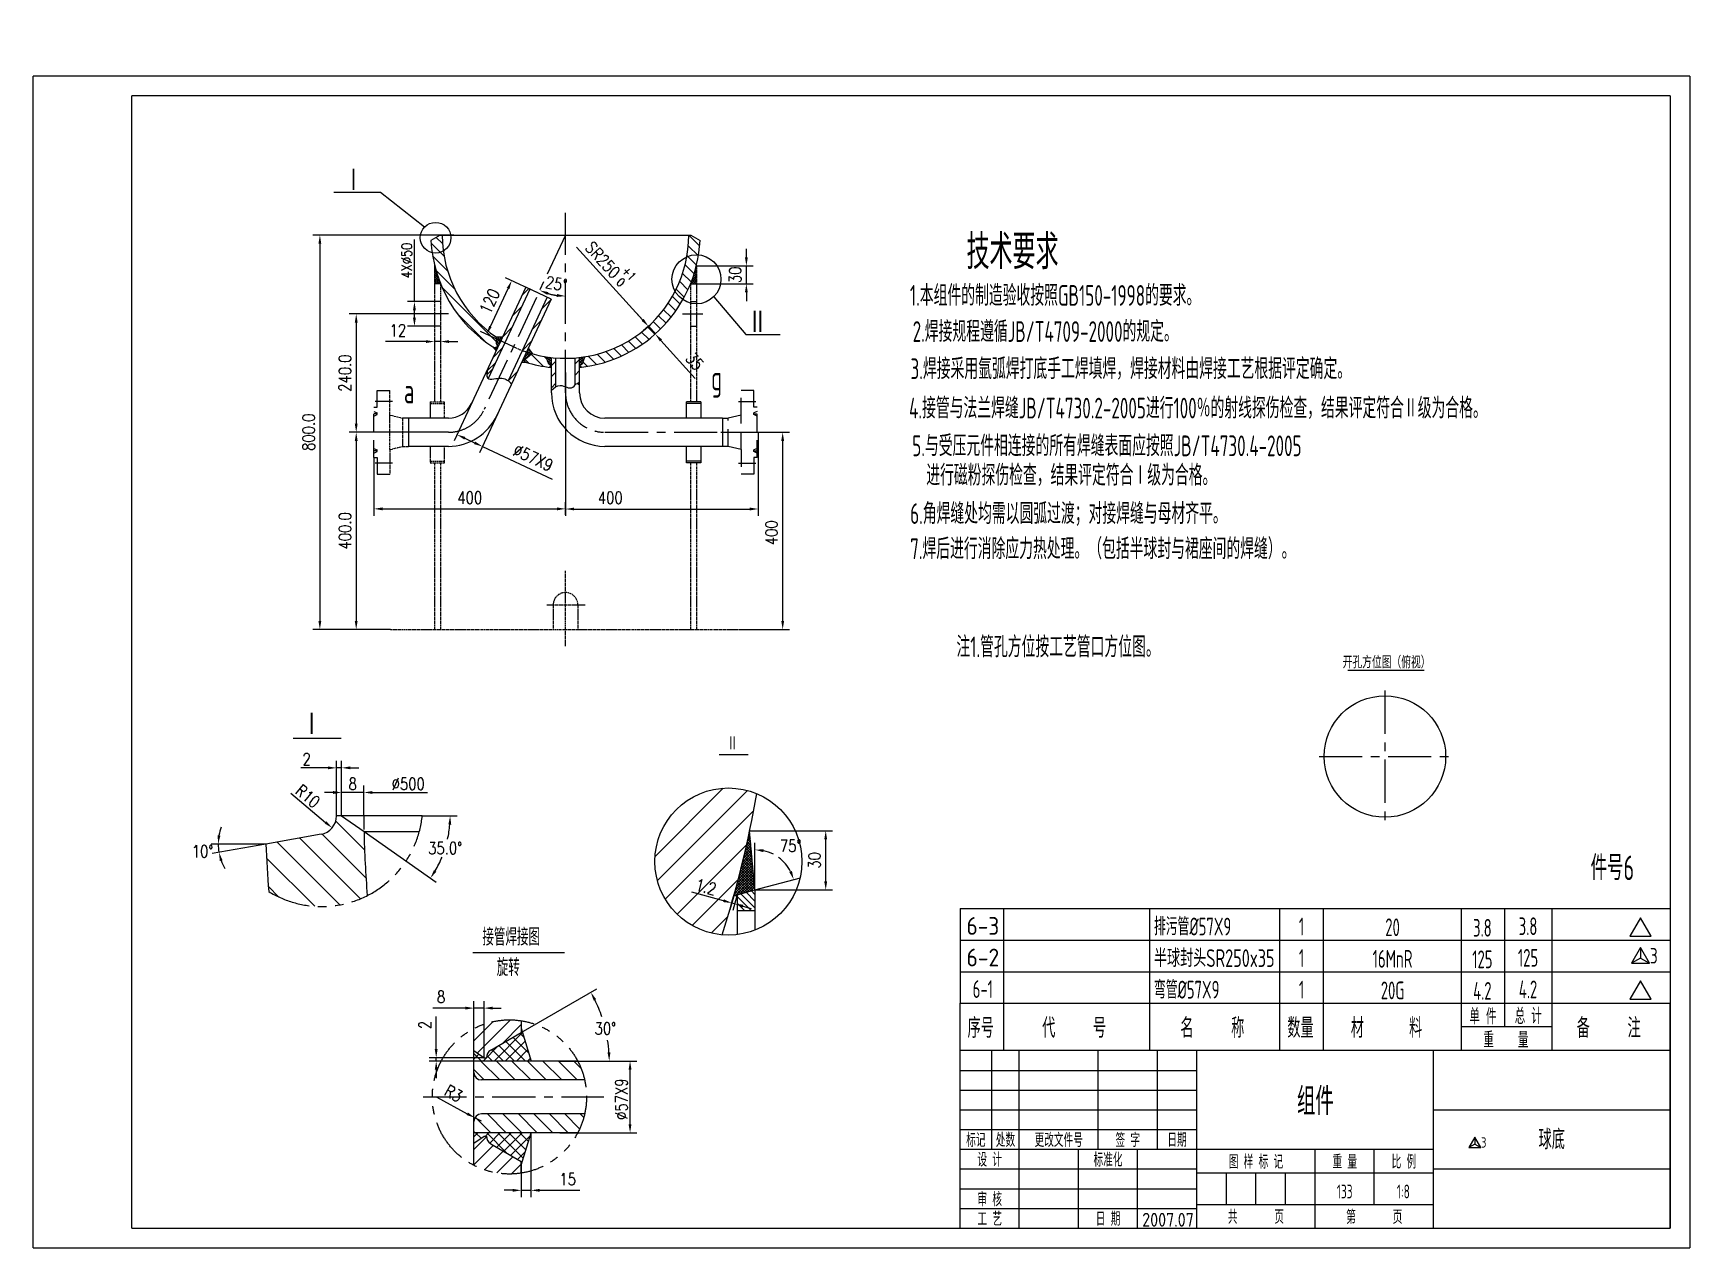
# Model space of a CAD drawing. Header units: millimetres. Extents: x 10553 to 13913, y -61 to 2402.
import ezdxf
from ezdxf.enums import TextEntityAlignment as Align

# ---------------------------------------------------------------- set-up
doc = ezdxf.new("R2010")
doc.units = ezdxf.units.MM
doc.header["$LTSCALE"] = 70
for name, pattern in [('CENTER', [2, 1.25, -0.25, 0.25, -0.25]), ('DASHED', [0.75, 0.5, -0.25]), ('PHANTOM', [2.5, 1.25, -0.25, 0.25, -0.25, 0.25, -0.25])]:
    doc.linetypes.add(name, pattern=pattern)
for name, color, linetype in [('1轮廓实线层', 7, 'Continuous'), ('2细线层', 4, 'Continuous'), ('3中心线层', 1, 'CENTER'), ('4虚线层', 6, 'DASHED'), ('5剖面线层', 2, 'Continuous'), ('6文字层', 3, 'Continuous'), ('7标注层', 4, 'Continuous'), ('8符号标注层', 31, 'Continuous'), ('9双点划线层', 6, 'PHANTOM'), ('图框层', 7, 'Continuous')]:
    doc.layers.add(name, color=color, linetype=linetype)
doc.styles.add('PC_TEXTSTYLE', font='isocp.shx', dxfattribs={"width": 0.8, "bigfont": 'hzfs.shx'})
doc.styles.add('TH_GBDIM', font='romans.shx', dxfattribs={"width": 0.8, "bigfont": 'gbcbig.shx'})
doc.dimstyles.new('TH_GBDIM', dxfattribs={"dimscale": 7, "dimtxt": 3.5, "dimasz": 2.5, "dimexe": 2, "dimexo": 0, "dimgap": 1.5, "dimtad": 1, "dimdec": 1, "dimzin": 0, "dimdsep": 46, "dimtxsty": 'TH_GBDIM', "dimcen": 2.5, "dimclrd": 130, "dimclre": 130, "dimclrt": 3, "dimadec": 0, "dimazin": 0, "dimtfac": 0.714286, "dimtdec": 1, "dimtmove": 0, "dimatfit": 3, "dimfxl": 0, "dimtzin": 0, "dimlwd": -1, "dimlwe": -1, "dimarcsym": 0})
pattern_1 = [(45, (10752.575, -21.198), (-11.22532, 11.22532), [])]

msp = doc.modelspace()

# ---------------------------------------------------------------- texts
at = {"layer": '1轮廓实线层', "char_height": 49.49, "attachment_point": 8, "style": 'PC_TEXTSTYLE'}
for s, insert in [('Ⅰ', (11202.3, 2079.23)), ('Ⅱ', (12021.66, 1791.12)), ('Ⅰ', (11117.39, 975.83))]:
    msp.add_mtext(s, dxfattribs=dict(at, insert=insert))
at = {"layer": '1轮廓实线层', "extrusion": (0, 0, -1), "insert": (11970.86, 947.18), "char_height": 29.69, "attachment_point": 8, "text_direction": (-1, 0, 0), "style": 'PC_TEXTSTYLE'}
msp.add_mtext('Ⅱ', dxfattribs=at)
at = {"layer": '6文字层', "style": 'PC_TEXTSTYLE', "width": 0.667}
msp.add_text('技术要求', height=70, dxfattribs=at).set_placement((12538.9, 1902.57), align=Align.BOTTOM_CENTER)
for s, p in [('1.本组件的制造验收按照GB150-1998的要求。', (12330.82, 1836.58)), ('2.焊接规程遵循JB/T4709-2000的规定。', (12336.33, 1763.36)), ('3.焊接采用氩弧焊打底手工焊填焊，焊接材料由焊接工艺根据评定确定。', (12332, 1687.88)), ('4.接管与法兰焊缝JB/T4730.2-2005进行100％的射线探伤检查，结果评定符合Ⅱ级为合格。', (12329.05, 1608.11)), ('5.与受压元件相连接的所有焊缝表面应按照JB/T4730.4-2005', (12335.58, 1531.64)), (' 进行磁粉探伤检查，结果评定符合Ⅰ级为合格。', (12347.93, 1472)), ('6.角焊缝处均需以圆弧过渡；对接焊缝与母材齐平。', (12331.25, 1394.15)), ('7.焊后进行消除应力热处理。（包括半球封与裙座间的焊缝）。', (12331.25, 1322.8)), ('注1.管孔方位按工艺管口方位图。', (12425.19, 1123.88))]:
    msp.add_text(s, height=42, dxfattribs=at).set_placement(p, align=Align.BOTTOM_LEFT)
for s, height, p in [('a', 50, (11304.57, 1651.31)), ('g', 50, (11927.62, 1677.9)), ('件号6', 50, (13711.21, 684.45)), ('接管焊接图', 35, (11463.81, 551.83)), ('旋转', 35, (11492.86, 489.99))]:
    msp.add_text(s, height=height, dxfattribs=at).set_placement(p)
at = {"layer": '6文字层', "insert": (13297.46, 1113.6), "char_height": 24.745, "attachment_point": 8, "style": 'PC_TEXTSTYLE'}
msp.add_mtext('开孔方位图（俯视）', dxfattribs=at)

# ---------------------------------------------------------------- blocks, each defined once
blk = doc.blocks.new('PC_MXB_BLOCK')
at = {"layer": '1轮廓实线层'}
for p, q in [((-180, 8), (-180, 0)), ((0, 8), (0, 0))]:
    blk.add_line(p, q, dxfattribs=at)
at = {"layer": '2细线层'}
for p, q in [((-180, 8), (0, 8)), ((-169, 8), (-169, 0)), ((-132, 8), (-132, 0)), ((-99, 8), (-99, 0)), ((-88, 8), (-88, 0)), ((-53, 8), (-53, 0)), ((-42, 8), (-42, 0)), ((-30, 8), (-30, 0)), ((-180, 0), (0, 0))]:
    blk.add_line(p, q, dxfattribs=at)
at = {"layer": '6文字层', "style": 'PC_TEXTSTYLE'}
for tag, width, p, p2 in [('序号', 0.769182, (-178.38, 1.35), (-170.09, 1.35)), ('代号', 3.14773, (-168.05, 1.35), (-134.11, 1.35)), ('名称', 2.802424, (-130.87, 1.2), (-100.28, 1.2)), ('数量', 0.817449, (-97.88, 1.2), (-89, 1.2)), ('材料', 2.943328, (-86.43, 1.01), (-54.3, 1.01)), ('单重', 0.854038, (-52.21, 0.89), (-43, 0.89)), ('总重', 0.958888, (-41.2, 1.27), (-30.86, 1.27)), ('备注', 2.494074, (-28.61, 1.02), (-1.16, 1.02))]:
    blk.add_attdef(tag, text='', height=4.5, dxfattribs=dict(at, width=width)).set_placement(p, p2, align=Align.FIT)
blk = doc.blocks.new('PC_MXBTITLERECORD')
at = {"layer": '1轮廓实线层'}
for p, q in [((-180, 0), (-180, 12)), ((0, 0), (0, 12))]:
    blk.add_line(p, q, dxfattribs=at)
at = {"layer": '2细线层'}
for p, q in [((-169, 12), (-169, 0)), ((-132, 12), (-132, 0)), ((-99, 12), (-99, 0)), ((-88, 12), (-88, 0)), ((-53, 12), (-53, 0)), ((-42, 12), (-42, 6)), ((-30, 12), (-30, 0)), ((-30, 6), (-53, 6))]:
    blk.add_line(p, q, dxfattribs=at)
at = {"style": 'PC_TEXTSTYLE', "flags": 1}
blk.add_attdef('Fo oFShowMe', (-53, 6), '', height=0.00000005, dxfattribs=at)
at = {"layer": '6文字层', "style": 'PC_TEXTSTYLE', "width": 0.667}
for s, height, p in [('序号', 5, (-174.77, 6)), ('代     号', 5, (-151.09, 6)), ('名     称', 5, (-116.06, 6)), ('数量', 5, (-93.71, 6)), ('材      料', 5, (-71.89, 6)), ('单 件', 4, (-47.45, 8.84)), ('总 计', 4, (-35.96, 8.94)), ('备     注', 5, (-15.57, 6)), ('重    量', 4, (-41.65, 2.94))]:
    blk.add_text(s, height=height, dxfattribs=at).set_placement(p, align=Align.MIDDLE)
blk = doc.blocks.new('PC_TITLE_BLOCK')
at = {"layer": '1轮廓实线层'}
for p, q in [((0, 45), (-180, 45)), ((-180, 0), (-180, 45)), ((-172, 20), (-172, 45)), ((-165, 20), (-165, 45)), ((-145, 20), (-145, 45)), ((-130, 20), (-130, 45)), ((-120, 0), (-120, 45)), ((-60, 30), (0, 30)), ((-180, 20), (-60, 20)), ((-165, 0), (-165, 20)), ((-150, 0), (-150, 20)), ((-135, 0), (-135, 20)), ((-60, 15), (0, 15)), ((-180, 0), (0, 0))]:
    blk.add_line(p, q, dxfattribs=at)
at = {"layer": '1轮廓实线层', "color": 7}
for p, q in [((-60, 0), (-60, 45)), ((-180, 25), (-120, 25))]:
    blk.add_line(p, q, dxfattribs=at)
at = {"layer": '2细线层'}
for p, q in [((-180, 40), (-120, 40)), ((-180, 35), (-120, 35)), ((-180, 30), (-120, 30)), ((-90, 0), (-90, 20)), ((-75, 6), (-75, 20)), ((-180, 15), (-120, 15)), ((-120, 14), (-60, 14)), ((-112.5, 6), (-112.5, 14)), ((-105, 6), (-105, 14)), ((-97.5, 6), (-97.5, 14)), ((-180, 10), (-120, 10)), ((-180, 5), (-120, 5)), ((-120, 6), (-60, 6))]:
    blk.add_line(p, q, dxfattribs=at)
at = {"layer": '图框层'}
blk.add_line((0, 0), (0, 45), dxfattribs=at)
at = {"layer": '6文字层', "style": 'PC_TEXTSTYLE', "width": 0.667}
for s, p in [('标记', (-176, 22.5)), ('处数', (-168.5, 22.5)), (' 更改文件号 ', (-155, 22.5)), (' 签 字 ', (-137.5, 22.5)), (' 日期 ', (-125, 22.5)), (' 设 计 ', (-172.5, 17.51)), (' 标准化 ', (-142.5, 17.51)), (' 图 样 标 记 ', (-105, 17)), (' 重 量 ', (-82.5, 17)), (' 比 例 ', (-67.5, 17)), (' 审 核 ', (-172.5, 7.5)), (' 工 艺 ', (-172.5, 2.5)), (' 日 期 ', (-142.5, 2.5)), ('共       页', (-105, 3)), ('第       页', (-75, 3))]:
    blk.add_text(s, height=3.5, dxfattribs=at).set_placement(p, align=Align.MIDDLE)
at = {"layer": '6文字层', "style": 'PC_TEXTSTYLE', "flags": 8}
for tag, height, width, p, p2 in [('企业名称', 5, 1.98445, (-54.29, 34.82), (-5.27, 34.82)), ('产品名称或材料标记', 7, 0.600652, (-113.46, 28.64), (-66.42, 28.64)), ('图样名称', 5, 2.004495, (-54.79, 19.98), (-5.27, 19.98)), ('标准化', 3.5, 1.023147, (-133.83, 15.37), (-120.75, 15.37)), ('审核', 3.5, 1.579393, (-163.99, 5.37), (-150.63, 5.37)), ('重量', 3.5, 1.408247, (-88.46, 7.54), (-76.55, 7.54)), ('比例', 3.5, 1.385287, (-73.35, 7.54), (-61.93, 7.54)), ('图样代号', 5, 2.006536, (-54.79, 5.63), (-5.52, 5.63)), ('工艺', 3.5, 1.621807, (-164.21, 0.37), (-150.89, 0.37)), ('共几页', 3.5, 0.557144, (-108.07, 0.63), (-101.05, 0.63)), ('日期', 3.5, 1.560088, (-133.83, 0.37), (-120.75, 0.37))]:
    blk.add_attdef(tag, text='', height=height, dxfattribs=dict(at, width=width)).set_placement(p, p2, align=Align.FIT)
at = {"layer": '6文字层', "style": 'PC_TEXTSTYLE', "width": 9.905045, "flags": 8}
blk.add_attdef('设计', text='', height=3.5, rotation=358.4644, dxfattribs=at).set_placement((-164.23, 15.37), (-150.37, 15), align=Align.FIT)
at = {"layer": '6文字层', "color": 3, "style": 'PC_TEXTSTYLE', "width": 0.56476, "flags": 8}
blk.add_attdef('第几页', text='', height=3.5, dxfattribs=at).set_placement((-78.29, 0.75), (-71.16, 0.75), align=Align.FIT)
at = {"layer": '6文字层', "ltscale": 10, "style": 'PC_TEXTSTYLE', "flags": 1}
blk.add_attdef('图纸张数', (-58.68, -0.49), '', height=2.5, dxfattribs=at)
blk = doc.blocks.new('*D140')
at = {"layer": '7标注层', "color": 130}
for p, q in [((11223.2, 836.1), (11223.2, 876.3)), ((11240.7, 862.3), (11352.7, 862.3))]:
    blk.add_line(p, q, dxfattribs=at)
blk.add_solid([(11240.7, 865.2), (11240.7, 859.3), (11223.2, 862.3)], dxfattribs=at)
at = {"layer": 'Defpoints', "color": 0}
for p in [(11455.6, 862.3), (11223.2, 836.1), (11455.6, 836.1)]:
    blk.add_point(p, dxfattribs=at)
at = {"layer": '7标注层', "color": 3, "insert": (11313.3, 879.8), "char_height": 24.5, "attachment_point": 5, "style": 'TH_GBDIM'}
blk.add_mtext('%%c500{}{}', dxfattribs=at)
blk = doc.blocks.new('*D141')
at = {"layer": '7标注层', "color": 130}
for p, q in [((11009.3, 757.7), (10913.9, 757.7)), ((11024.5, 757.7), (10915.6, 738.5))]:
    blk.add_line(p, q, dxfattribs=at)
for start, end in [(159.2167, 169.6083), (180, 190), (200.3917, 210.7833)]:
    blk.add_arc((11024.5, 757.7), 96.6, start, end, dxfattribs=at)
for points in [[(10932.4, 774.9), (10926.6, 775.4), (10927.9, 757.7)], [(10931.2, 723.3), (10936.8, 724.8), (10929.4, 740.9)]]:
    blk.add_solid(points, dxfattribs=at)
at = {"layer": 'Defpoints', "color": 0}
for p in [(11136.5, 777.4), (10928.1, 752.1), (11009.3, 757.7), (11024.5, 757.7), (11024.5, 757.7)]:
    blk.add_point(p, dxfattribs=at)
at = {"layer": '7标注层', "color": 3, "insert": (10896.2, 742.9), "char_height": 24.5, "attachment_point": 5, "style": 'TH_GBDIM'}
blk.add_mtext('10°', dxfattribs=at)
blk = doc.blocks.new('*D142')
at = {"layer": '7标注层', "color": 130}
for p, q in [((11150.3, 912.2), (11095.5, 912.2)), ((11167.8, 814.8), (11167.8, 926.2)), ((11178.3, 912.2), (11167.8, 912.2)), ((11178.3, 814.8), (11178.3, 926.2)), ((11195.8, 912.2), (11213.3, 912.2))]:
    blk.add_line(p, q, dxfattribs=at)
for points in [[(11150.3, 915.1), (11150.3, 909.3), (11167.8, 912.2)], [(11195.8, 915.1), (11195.8, 909.3), (11178.3, 912.2)]]:
    blk.add_solid(points, dxfattribs=at)
at = {"layer": 'Defpoints', "color": 0}
for p in [(11167.8, 912.2), (11167.8, 814.8), (11178.3, 814.8)]:
    blk.add_point(p, dxfattribs=at)
at = {"layer": '7标注层', "color": 3, "insert": (11107.3, 929.7), "char_height": 24.5, "attachment_point": 5, "style": 'TH_GBDIM'}
blk.add_mtext('2{}{}', dxfattribs=at)
blk = doc.blocks.new('*D143')
at = {"layer": '7标注层', "color": 130}
for p, q in [((11178.3, 814.8), (11178.3, 876.3)), ((11223.2, 814.8), (11223.2, 876.3)), ((11160.8, 862.3), (11143.3, 862.3)), ((11223.2, 862.3), (11178.3, 862.3)), ((11240.7, 862.3), (11258.2, 862.3))]:
    blk.add_line(p, q, dxfattribs=at)
for points in [[(11160.8, 865.2), (11160.8, 859.3), (11178.3, 862.3)], [(11240.7, 865.2), (11240.7, 859.3), (11223.2, 862.3)]]:
    blk.add_solid(points, dxfattribs=at)
at = {"layer": 'Defpoints', "color": 0}
for p in [(11178.3, 862.3), (11178.3, 814.8), (11223.2, 814.8)]:
    blk.add_point(p, dxfattribs=at)
at = {"layer": '7标注层', "color": 3, "insert": (11200.8, 879.8), "char_height": 24.5, "attachment_point": 5, "style": 'TH_GBDIM'}
blk.add_mtext('8{}{}', dxfattribs=at)
blk = doc.blocks.new('*D144')
at = {"layer": '7标注层', "color": 130}
for p, q in [((11341.8, 814.8), (11412.3, 814.8)), ((11223.6, 783), (11370, 680.6))]:
    blk.add_line(p, q, dxfattribs=at)
for start, end in [(347.6133, 355.4408), (329.5592, 337.6816)]:
    blk.add_arc((11178.3, 814.8), 220, start, end, dxfattribs=at)
for points in [[(11394.7, 797.4), (11400.5, 797.2), (11398.3, 814.8)], [(11370.4, 701.7), (11365.5, 704.9), (11358.5, 688.6)]]:
    blk.add_solid(points, dxfattribs=at)
at = {"layer": 'Defpoints', "color": 0}
for p in [(11167.8, 814.8), (11178.3, 814.8), (11341.8, 814.8), (11223.6, 783), (11380.3, 727.6)]:
    blk.add_point(p, dxfattribs=at)
at = {"layer": '7标注层', "color": 3, "insert": (11388.3, 749.4), "char_height": 24.5, "attachment_point": 5, "style": 'TH_GBDIM'}
blk.add_mtext('35.0°{}{}', dxfattribs=at)
blk = doc.blocks.new('*D161')
at = {"layer": '7标注层', "color": 130}
blk.add_line((11075, 860.9), (11145.6, 801.6), dxfattribs=at)
blk.add_solid([(11147.4, 803.9), (11143.7, 799.4), (11159, 790.4)], dxfattribs=at)
at = {"layer": 'Defpoints', "color": 0}
for p in [(11129.9, 814.8), (11159, 790.4)]:
    blk.add_point(p, dxfattribs=at)
at = {"layer": '7标注层', "color": 3, "insert": (11109.6, 854.7), "char_height": 24.5, "attachment_point": 5, "rotation": 319.9685, "style": 'TH_GBDIM'}
blk.add_mtext('R10{}{}', dxfattribs=at)
blk = doc.blocks.new('*D145')
at = {"layer": '7标注层', "color": 130}
for p, q in [((11620.5, 317.6), (11777.2, 317.6)), ((11763.2, 189.6), (11763.2, 300.1)), ((11620.5, 172.1), (11777.2, 172.1))]:
    blk.add_line(p, q, dxfattribs=at)
for points in [[(11760.2, 300.1), (11766.1, 300.1), (11763.2, 317.6)], [(11760.2, 189.6), (11766.1, 189.6), (11763.2, 172.1)]]:
    blk.add_solid(points, dxfattribs=at)
at = {"layer": 'Defpoints', "color": 0}
for p in [(11620.5, 317.6), (11763.2, 317.6), (11620.5, 172.1)]:
    blk.add_point(p, dxfattribs=at)
at = {"layer": '7标注层', "color": 3, "insert": (11745.7, 240.4), "char_height": 24.5, "attachment_point": 5, "rotation": 90, "style": 'TH_GBDIM'}
blk.add_mtext('%%c57X9{}{}', dxfattribs=at)
blk = doc.blocks.new('*D162')
at = {"layer": '7标注层', "color": 130}
for p, q in [((11371.2, 244.2), (11433, 210.8)), ((11461.6, 195.4), (11448.4, 202.5))]:
    blk.add_line(p, q, dxfattribs=at)
blk.add_solid([(11434.4, 213.4), (11431.6, 208.3), (11448.4, 202.5)], dxfattribs=at)
at = {"layer": 'Defpoints', "color": 0}
for p in [(11448.4, 202.5), (11461.6, 195.4)]:
    blk.add_point(p, dxfattribs=at)
at = {"layer": '7标注层', "color": 3, "insert": (11405.2, 251.7), "char_height": 24.5, "attachment_point": 5, "rotation": 331.5969, "style": 'TH_GBDIM'}
blk.add_mtext('R3{}{}', dxfattribs=at)
blk = doc.blocks.new('*D146')
at = {"layer": '7标注层', "color": 130}
for p, q in [((11370, 341.8), (11370, 407.9)), ((11467.1, 324.3), (11356, 324.3)), ((11446.6, 317.6), (11356, 317.6)), ((11370, 317.6), (11370, 324.3)), ((11370, 300.1), (11370, 282.6))]:
    blk.add_line(p, q, dxfattribs=at)
for points in [[(11367.1, 341.8), (11372.9, 341.8), (11370, 324.3)], [(11367.1, 300.1), (11372.9, 300.1), (11370, 317.6)]]:
    blk.add_solid(points, dxfattribs=at)
at = {"layer": 'Defpoints', "color": 0}
for p in [(11370, 324.3), (11446.6, 317.6), (11467.1, 324.3)]:
    blk.add_point(p, dxfattribs=at)
at = {"layer": '7标注层', "color": 3, "insert": (11347.3, 390.9), "char_height": 24.5, "attachment_point": 5, "rotation": 90, "style": 'TH_GBDIM'}
blk.add_mtext('2{}{}', dxfattribs=at)
blk = doc.blocks.new('*D147')
at = {"layer": '7标注层', "color": 130}
for p, q in [((11446.6, 324.3), (11446.6, 439)), ((11467.1, 324.3), (11467.1, 439)), ((11429.1, 425), (11363, 425)), ((11467.1, 425), (11446.6, 425)), ((11484.6, 425), (11502.1, 425))]:
    blk.add_line(p, q, dxfattribs=at)
for points in [[(11429.1, 427.9), (11429.1, 422.1), (11446.6, 425)], [(11484.6, 427.9), (11484.6, 422.1), (11467.1, 425)]]:
    blk.add_solid(points, dxfattribs=at)
at = {"layer": 'Defpoints', "color": 0}
for p in [(11446.6, 425), (11446.6, 324.3), (11467.1, 324.3)]:
    blk.add_point(p, dxfattribs=at)
at = {"layer": '7标注层', "color": 3, "insert": (11380, 447.8), "char_height": 24.5, "attachment_point": 5, "style": 'TH_GBDIM'}
blk.add_mtext('8{}{}', dxfattribs=at)
blk = doc.blocks.new('*D148')
at = {"layer": '7标注层', "color": 130}
for p, q in [((11542.6, 375.5), (11695.8, 463.9)), ((11657, 317.6), (11735, 317.6))]:
    blk.add_line(p, q, dxfattribs=at)
for start, end in [(18.7256, 26.4004), (3.5996, 8.7933)]:
    blk.add_arc((11442.4, 317.6), 278.6, start, end, dxfattribs=at)
for points in [[(11689.4, 440.1), (11694.5, 442.9), (11683.7, 456.9)], [(11723.4, 335.2), (11717.5, 335), (11721, 317.6)]]:
    blk.add_solid(points, dxfattribs=at)
at = {"layer": 'Defpoints', "color": 0}
for p in [(11704.2, 412.9), (11542.6, 375.5), (11480.7, 339.7), (11446.6, 317.6), (11657, 317.6)]:
    blk.add_point(p, dxfattribs=at)
at = {"layer": '7标注层', "color": 3, "insert": (11713.1, 383.6), "char_height": 24.5, "attachment_point": 5, "style": 'TH_GBDIM'}
blk.add_mtext('30°{}{}', dxfattribs=at)
blk = doc.blocks.new('*D149')
at = {"layer": '7标注层', "color": 130}
for p, q in [((11562.2, 172.1), (11562.2, 41.5)), ((11542.6, 106.3), (11542.6, 41.5)), ((11525.1, 55.5), (11507.6, 55.5)), ((11542.6, 55.5), (11562.2, 55.5)), ((11579.7, 55.5), (11661.6, 55.5))]:
    blk.add_line(p, q, dxfattribs=at)
for points in [[(11525.1, 58.4), (11525.1, 52.5), (11542.6, 55.5)], [(11579.7, 58.4), (11579.7, 52.5), (11562.2, 55.5)]]:
    blk.add_solid(points, dxfattribs=at)
at = {"layer": 'Defpoints', "color": 0}
for p in [(11562.2, 172.1), (11542.6, 106.3), (11562.2, 55.5)]:
    blk.add_point(p, dxfattribs=at)
at = {"layer": '7标注层', "color": 3, "insert": (11636.7, 78.2), "char_height": 24.5, "attachment_point": 5, "style": 'TH_GBDIM'}
blk.add_mtext('15{}{}', dxfattribs=at)
blk = doc.blocks.new('*U137')
blk.add_lwpolyline([(2.38, 4.13), (0, 0), (4.77, 0)], close=True)
blk = doc.blocks.new('*U138')
for p, q in [((2.03, 1.13), (0, 0)), ((2.03, 3.51), (2.03, 1.13)), ((2.03, 1.13), (4.05, 0))]:
    blk.add_line(p, q)
blk.add_lwpolyline([(2.03, 3.51), (0, 0), (4.05, 0)], close=True)
at = {"style": 'PC_TEXTSTYLE', "width": 0.8}
blk.add_text('3', height=3.5, dxfattribs=at).set_placement((4.12, -0.07))
blk = doc.blocks.new('*D150')
at = {"layer": '7标注层', "color": 130}
for q in [(12016.4, 760.1), (12108.7, 689.4)]:
    blk.add_line((12016.4, 664.6), q, dxfattribs=at)
for start, end in [(62.4824, 77.6708), (27.3292, 53.9659)]:
    blk.add_arc((12016.4, 664.6), 81.5, start, end, dxfattribs=at)
for points in [[(12033.5, 741.3), (12034.1, 747.1), (12016.4, 746.1)], [(12091.5, 703.1), (12086.1, 701), (12095.1, 685.7)]]:
    blk.add_solid(points, dxfattribs=at)
at = {"layer": 'Defpoints', "color": 0}
for p in [(12050.9, 738.5), (11980.4, 655), (12016.4, 664.6), (12016.4, 664.6), (12016.4, 583.2)]:
    blk.add_point(p, dxfattribs=at)
at = {"layer": '7标注层', "color": 3, "insert": (12089, 754), "char_height": 24.5, "attachment_point": 5, "style": 'TH_GBDIM'}
blk.add_mtext('75°{}{}', dxfattribs=at)
blk = doc.blocks.new('*D151')
at = {"layer": '7标注层', "color": 130}
for p, q in [((12005.8, 784.6), (12174, 784.6)), ((12160, 682.1), (12160, 767.1)), ((12016.4, 664.6), (12174, 664.6))]:
    blk.add_line(p, q, dxfattribs=at)
for points in [[(12157, 767.1), (12162.9, 767.1), (12160, 784.6)], [(12157, 682.1), (12162.9, 682.1), (12160, 664.6)]]:
    blk.add_solid(points, dxfattribs=at)
at = {"layer": 'Defpoints', "color": 0}
for p in [(12005.8, 784.6), (12160, 784.6), (12016.4, 664.6)]:
    blk.add_point(p, dxfattribs=at)
at = {"layer": '7标注层', "color": 3, "insert": (12137.2, 724.6), "char_height": 24.5, "attachment_point": 5, "rotation": 90, "style": 'TH_GBDIM'}
blk.add_mtext('30', dxfattribs=at)
blk = doc.blocks.new('*D152')
at = {"layer": '7标注层', "color": 130}
for p, q in [((11952.7, 642.8), (11888.8, 660.4)), ((11974.7, 656.6), (11965.8, 624.6)), ((11980.4, 655), (11971.6, 623)), ((11975.3, 636.5), (11969.6, 638.1)), ((11992.2, 631.8), (12009, 627.2))]:
    blk.add_line(p, q, dxfattribs=at)
for points in [[(11953.5, 645.6), (11951.9, 640), (11969.6, 638.1)], [(11993, 634.7), (11991.4, 629), (11975.3, 636.5)]]:
    blk.add_solid(points, dxfattribs=at)
at = {"layer": 'Defpoints', "color": 0}
for p in [(11974.7, 656.6), (11980.4, 655), (11969.6, 638.1)]:
    blk.add_point(p, dxfattribs=at)
at = {"layer": '7标注层', "color": 3, "insert": (11917, 670.8), "char_height": 24.5, "attachment_point": 5, "rotation": 344.5337, "style": 'TH_GBDIM'}
blk.add_mtext('1.2{}{}', dxfattribs=at)
blk = doc.blocks.new('*D153')
at = {"layer": '5剖面线层', "color": 130}
for p, q in [((12023.3, 1592.7), (12023.3, 1423.1)), ((11632.3, 1425.4), (11632.3, 1451.1)), ((11649.8, 1437.1), (12005.8, 1437.1))]:
    blk.add_line(p, q, dxfattribs=at)
for points in [[(11649.8, 1440), (11649.8, 1434.2), (11632.3, 1437.1)], [(12005.8, 1440), (12005.8, 1434.2), (12023.3, 1437.1)]]:
    blk.add_solid(points, dxfattribs=at)
at = {"layer": 'Defpoints', "color": 0}
for p in [(12023.3, 1592.7), (11632.3, 1425.4), (12023.3, 1437.1)]:
    blk.add_point(p, dxfattribs=at)
at = {"layer": '5剖面线层', "color": 3, "insert": (11723, 1459.9), "char_height": 24.5, "attachment_point": 5, "style": 'TH_GBDIM'}
blk.add_mtext('400', dxfattribs=at)
blk = doc.blocks.new('*D154')
at = {"layer": '5剖面线层', "color": 130}
for p, q in [((11632.3, 1713.8), (11632.3, 1423.4)), ((11243.8, 1541.7), (11243.8, 1423.4)), ((11261.3, 1437.4), (11614.8, 1437.4))]:
    blk.add_line(p, q, dxfattribs=at)
for points in [[(11261.3, 1440.3), (11261.3, 1434.4), (11243.8, 1437.4)], [(11614.8, 1440.3), (11614.8, 1434.4), (11632.3, 1437.4)]]:
    blk.add_solid(points, dxfattribs=at)
at = {"layer": 'Defpoints', "color": 0}
for p in [(11632.3, 1713.8), (11243.8, 1541.7), (11632.3, 1437.4)]:
    blk.add_point(p, dxfattribs=at)
at = {"layer": '5剖面线层', "color": 3, "insert": (11438.1, 1460.1), "char_height": 24.5, "attachment_point": 5, "style": 'TH_GBDIM'}
blk.add_mtext('400', dxfattribs=at)
blk = doc.blocks.new('*D163')
at = {"layer": '5剖面线层', "color": 130}
for p, q in [((11325.9, 1857.7), (11325.9, 1983.3)), ((11366.8, 1857.7), (11311.9, 1857.7)), ((11325.9, 1825.2), (11325.9, 1840.2)), ((11366.8, 1807.7), (11311.9, 1807.7))]:
    blk.add_line(p, q, dxfattribs=at)
for points in [[(11323, 1840.2), (11328.8, 1840.2), (11325.9, 1857.7)], [(11323, 1825.2), (11328.8, 1825.2), (11325.9, 1807.7)]]:
    blk.add_solid(points, dxfattribs=at)
at = {"layer": 'Defpoints', "color": 0}
for p in [(11325.9, 1857.7), (11366.8, 1857.7), (11366.8, 1807.7)]:
    blk.add_point(p, dxfattribs=at)
at = {"layer": '5剖面线层', "color": 3, "insert": (11310.2, 1940.9), "char_height": 21, "attachment_point": 5, "rotation": 90, "style": 'TH_GBDIM'}
blk.add_mtext('4X%%c50{}{}', dxfattribs=at)
blk = doc.blocks.new('*D164')
at = {"layer": '5剖面线层', "color": 130}
for p, q in [((11354, 1832.7), (11193.8, 1832.7)), ((11207.8, 1815.2), (11207.8, 1610.2)), ((11239.8, 1592.7), (11193.8, 1592.7))]:
    blk.add_line(p, q, dxfattribs=at)
for points in [[(11204.9, 1815.2), (11210.7, 1815.2), (11207.8, 1832.7)], [(11204.9, 1610.2), (11210.7, 1610.2), (11207.8, 1592.7)]]:
    blk.add_solid(points, dxfattribs=at)
at = {"layer": 'Defpoints', "color": 0}
for p in [(11354, 1832.7), (11207.8, 1592.7), (11239.8, 1592.7)]:
    blk.add_point(p, dxfattribs=at)
at = {"layer": '5剖面线层', "color": 3, "insert": (11185, 1712.7), "char_height": 24.5, "attachment_point": 5, "rotation": 90, "style": 'TH_GBDIM'}
blk.add_mtext('240.0', dxfattribs=at)
blk = doc.blocks.new('*D155')
at = {"layer": '5剖面线层', "color": 130}
for p, q in [((11207.8, 1592.7), (11193.8, 1592.7)), ((11207.8, 1575.2), (11207.8, 1210.2)), ((11236.7, 1192.7), (11193.8, 1192.7))]:
    blk.add_line(p, q, dxfattribs=at)
for points in [[(11204.9, 1575.2), (11210.7, 1575.2), (11207.8, 1592.7)], [(11204.9, 1210.2), (11210.7, 1210.2), (11207.8, 1192.7)]]:
    blk.add_solid(points, dxfattribs=at)
at = {"layer": 'Defpoints', "color": 0}
for p in [(11207.8, 1592.7), (11207.8, 1192.7), (11236.7, 1192.7)]:
    blk.add_point(p, dxfattribs=at)
at = {"layer": '5剖面线层', "color": 3, "insert": (11185, 1392.7), "char_height": 24.5, "attachment_point": 5, "rotation": 90, "style": 'TH_GBDIM'}
blk.add_mtext('400.0', dxfattribs=at)
blk = doc.blocks.new('*D165')
at = {"layer": '5剖面线层', "color": 130}
for p, q in [((11405.6, 1992.7), (11120.1, 1992.7)), ((11134.1, 1975.2), (11134.1, 1210.2)), ((11277.3, 1192.7), (11120.1, 1192.7))]:
    blk.add_line(p, q, dxfattribs=at)
for points in [[(11131.2, 1975.2), (11137, 1975.2), (11134.1, 1992.7)], [(11131.2, 1210.2), (11137, 1210.2), (11134.1, 1192.7)]]:
    blk.add_solid(points, dxfattribs=at)
at = {"layer": 'Defpoints', "color": 0}
for p in [(11405.6, 1992.7), (11134.1, 1192.7), (11277.3, 1192.7)]:
    blk.add_point(p, dxfattribs=at)
at = {"layer": '5剖面线层', "color": 3, "insert": (11111.4, 1592.7), "char_height": 24.5, "attachment_point": 5, "rotation": 90, "style": 'TH_GBDIM'}
blk.add_mtext('800.0', dxfattribs=at)
blk = doc.blocks.new('*D156')
at = {"layer": '7标注层', "color": 130}
for p, q in [((11443.5, 1655.1), (11406.2, 1575.3)), ((11495.1, 1631), (11457.9, 1551.2)), ((11428, 1580.6), (11448, 1571.3)), ((11463.8, 1563.9), (11605.5, 1497.8))]:
    blk.add_line(p, q, dxfattribs=at)
for points in [[(11429.3, 1583.2), (11426.8, 1578), (11412.2, 1588)], [(11449.2, 1573.9), (11446.7, 1568.7), (11463.8, 1563.9)]]:
    blk.add_solid(points, dxfattribs=at)
at = {"layer": 'Defpoints', "color": 0}
for p in [(11443.5, 1655.1), (11495.1, 1631), (11463.8, 1563.9)]:
    blk.add_point(p, dxfattribs=at)
at = {"layer": '7标注层', "color": 3, "insert": (11566.7, 1541), "char_height": 24.5, "attachment_point": 5, "rotation": 335, "style": 'TH_GBDIM'}
blk.add_mtext('%%c57X9{}{}', dxfattribs=at)
blk = doc.blocks.new('*D157')
at = {"layer": '9双点划线层', "color": 130}
blk.add_arc((11632.3, 1992.7), 123.8, 253.1037, 261.8963, dxfattribs=at)
for points in [[(11595.3, 1871.5), (11597.4, 1876.9), (11580, 1880.4)], [(11615.1, 1873), (11614.6, 1867.2), (11632.3, 1868.8)]]:
    blk.add_solid(points, dxfattribs=at)
at = {"layer": 'Defpoints', "color": 0}
for p in [(11632.3, 2402.1), (11632.3, 1992.7), (11596.8, 1874), (11467.3, 1638.9), (11632.3, 1159)]:
    blk.add_point(p, dxfattribs=at)
at = {"layer": '9双点划线层', "color": 3, "insert": (11613.8, 1894), "char_height": 24.5, "attachment_point": 5, "rotation": 349.3809, "style": 'TH_GBDIM'}
blk.add_mtext('25°{}{}', dxfattribs=at)
blk = doc.blocks.new('*D166')
at = {"layer": '7标注层', "color": 130}
for p, q in [((11479.9, 1807.2), (11515.8, 1884.2)), ((11577.4, 1874.9), (11510.5, 1906)), ((11526.7, 1766.1), (11459.8, 1797.3))]:
    blk.add_line(p, q, dxfattribs=at)
for points in [[(11513.2, 1885.5), (11518.5, 1883), (11523.2, 1900.1)], [(11477.3, 1808.4), (11482.5, 1806), (11472.5, 1791.3)]]:
    blk.add_solid(points, dxfattribs=at)
at = {"layer": 'Defpoints', "color": 0}
for p in [(11523.2, 1900.1), (11577.4, 1874.9), (11526.7, 1766.1)]:
    blk.add_point(p, dxfattribs=at)
at = {"layer": '7标注层', "color": 3, "insert": (11478.6, 1858.3), "char_height": 24.5, "attachment_point": 5, "rotation": 65, "style": 'TH_GBDIM'}
blk.add_mtext('120{}{}', dxfattribs=at)
blk = doc.blocks.new('*D158')
at = {"layer": '7标注层', "color": 130}
for p, q in [((11999.1, 1947.5), (11999.1, 1965)), ((11897.7, 1930), (12013.1, 1930)), ((11999.1, 1893.8), (11999.1, 1930)), ((11897.8, 1893.8), (12013.1, 1893.8)), ((11999.1, 1876.3), (11999.1, 1858.8))]:
    blk.add_line(p, q, dxfattribs=at)
for points in [[(11996.2, 1947.5), (12002, 1947.5), (11999.1, 1930)], [(11996.2, 1876.3), (12002, 1876.3), (11999.1, 1893.8)]]:
    blk.add_solid(points, dxfattribs=at)
at = {"layer": 'Defpoints', "color": 0}
for p in [(11897.7, 1930), (11999.1, 1930), (11897.8, 1893.8)]:
    blk.add_point(p, dxfattribs=at)
at = {"layer": '7标注层', "color": 3, "insert": (11976.4, 1911.9), "char_height": 24.5, "attachment_point": 5, "rotation": 90, "style": 'TH_GBDIM'}
blk.add_mtext('30{}{}', dxfattribs=at)
blk = doc.blocks.new('*D167')
at = {"layer": '7标注层', "color": 130}
blk.add_line((11654.6, 1968.2), (11788.6, 1820.6), dxfattribs=at)
blk.add_solid([(11790.8, 1822.5), (11786.5, 1818.6), (11800.4, 1807.6)], dxfattribs=at)
at = {"layer": 'Defpoints', "color": 0}
for p in [(11632.3, 1992.7), (11800.4, 1807.6)]:
    blk.add_point(p, dxfattribs=at)
at = {"layer": '7标注层', "color": 3, "insert": (11723.8, 1937.9), "char_height": 24.5, "attachment_point": 5, "rotation": 312.2423, "style": 'TH_GBDIM'}
blk.add_mtext('SR250{}{\\H0.7143x;\\S+1^  0;}', dxfattribs=at)
blk = doc.blocks.new('*D159')
at = {"layer": '7标注层', "color": 130}
for p, q in [((11788.7, 1820.7), (11777.1, 1833.7)), ((11800.4, 1807.6), (11789.9, 1798.3)), ((11800.4, 1807.6), (11814.2, 1792)), ((11814.2, 1792), (11803.8, 1782.7)), ((11825.9, 1779), (11894.9, 1701.6))]:
    blk.add_line(p, q, dxfattribs=at)
for points in [[(11790.9, 1822.6), (11786.6, 1818.7), (11800.4, 1807.6)], [(11828.1, 1780.9), (11823.7, 1777), (11814.2, 1792)]]:
    blk.add_solid(points, dxfattribs=at)
at = {"layer": 'Defpoints', "color": 0}
for p in [(11800.4, 1807.6), (11814.2, 1792), (11814.2, 1792)]:
    blk.add_point(p, dxfattribs=at)
at = {"layer": '7标注层', "color": 3, "insert": (11894.3, 1736.4), "char_height": 24.5, "attachment_point": 5, "rotation": 311.7329, "style": 'TH_GBDIM'}
blk.add_mtext('35', dxfattribs=at)
blk = doc.blocks.new('*D160')
at = {"layer": '7标注层', "color": 130}
for p, q in [((12019.7, 1592.7), (12086.7, 1592.7)), ((12072.7, 1210.2), (12072.7, 1575.2)), ((11987.3, 1192.7), (12086.7, 1192.7))]:
    blk.add_line(p, q, dxfattribs=at)
for points in [[(12069.8, 1575.2), (12075.6, 1575.2), (12072.7, 1592.7)], [(12069.8, 1210.2), (12075.6, 1210.2), (12072.7, 1192.7)]]:
    blk.add_solid(points, dxfattribs=at)
at = {"layer": 'Defpoints', "color": 0}
for p in [(12019.7, 1592.7), (12072.7, 1592.7), (11987.3, 1192.7)]:
    blk.add_point(p, dxfattribs=at)
at = {"layer": '7标注层', "color": 3, "insert": (12050, 1388.9), "char_height": 24.5, "attachment_point": 5, "rotation": 90, "style": 'TH_GBDIM'}
blk.add_mtext('400{}{}', dxfattribs=at)
blk = doc.blocks.new('*D139')
at = {"layer": '7标注层', "color": 130}
for p, q in [((11366.8, 1784.1), (11366.8, 1762.6)), ((11378.8, 1784.1), (11378.8, 1762.6)), ((11349.3, 1776.6), (11267.4, 1776.6)), ((11378.8, 1776.6), (11366.8, 1776.6)), ((11396.3, 1776.6), (11413.8, 1776.6))]:
    blk.add_line(p, q, dxfattribs=at)
for points in [[(11349.3, 1779.5), (11349.3, 1773.7), (11366.8, 1776.6)], [(11396.3, 1779.5), (11396.3, 1773.7), (11378.8, 1776.6)]]:
    blk.add_solid(points, dxfattribs=at)
at = {"layer": 'Defpoints', "color": 0}
for p in [(11366.8, 1784.1), (11378.8, 1784.1), (11366.8, 1776.6)]:
    blk.add_point(p, dxfattribs=at)
at = {"layer": '7标注层', "color": 3, "insert": (11292.4, 1799.3), "char_height": 24.5, "attachment_point": 5, "style": 'TH_GBDIM'}
blk.add_mtext('12{}{}', dxfattribs=at)

# ---------------------------------------------------------------- dimensions: what is measured, and where the dimension line sits
at = {"layer": '5剖面线层'}
for base, p1, p2, picture, middle in [((11134.12, 1192.67), (11405.55, 1992.67), (11277.31, 1192.67), '*D165', (11134.12, 1592.67)), ((11207.79, 1592.67), (11353.99, 1832.67), (11239.79, 1592.67), '*D164', (11207.79, 1712.67)), ((11207.79, 1192.67), (11207.79, 1592.67), (11236.69, 1192.67), '*D155', (11207.79, 1392.67))]:
    dim = msp.add_linear_dim(base=base, p1=p1, p2=p2, angle=90, dimstyle='TH_GBDIM', dxfattribs=at)
    dim.commit()
    dim.dimension.update_dxf_attribs({"geometry": picture, "text_midpoint": middle, "dimtype": 160})
dim = msp.add_linear_dim(base=(11325.92, 1857.67), p1=(11366.82, 1807.67), p2=(11366.82, 1857.67), angle=90, text='4X%%c<>{}{}', dimstyle='TH_GBDIM', override={"dimtxt": 3, "dimasz": 2.5, "dimgap": 0.75, "dimtad": 1, "dimjust": 0, "dimdec": 0, "dimlfac": 1, "dimse1": 0, "dimse2": 0, "dimsd1": 0, "dimsd2": 0}, dxfattribs=at)
dim.commit()
dim.dimension.update_dxf_attribs({"geometry": '*D163', "text_midpoint": (11325.92, 1940.87), "dimtype": 160})
dim = msp.add_linear_dim(base=(11632.31, 1437.36), p1=(11243.81, 1541.67), p2=(11632.31, 1713.84), text='400', dimstyle='TH_GBDIM', dxfattribs=at)
dim.commit()
dim.dimension.update_dxf_attribs({"geometry": '*D154', "text_midpoint": (11438.06, 1460.11)})
dim = msp.add_linear_dim(base=(12023.31, 1437.11), p1=(11632.31, 1425.36), p2=(12023.31, 1592.67), text='400', dimstyle='TH_GBDIM', dxfattribs=at)
dim.commit()
dim.dimension.update_dxf_attribs({"geometry": '*D153', "text_midpoint": (11723, 1437.11), "dimtype": 160})
at = {"layer": '7标注层'}
for center, mpoint, text, override, picture, middle in [((11632.31, 1992.67), (11800.38, 1807.6), 'SR250{}{\\H0.7143x;\\S+1^  0;}', {"dimgap": 1.5, "dimtad": 1, "dimtih": 0, "dimtoh": 0, "dimdec": 0, "dimlfac": 1, "dimse1": 0, "dimse2": 0, "dimsd1": 0, "dimsd2": 0, "dimtix": 0, "dimatfit": 3}, '*D167', (11700.88, 1917.16)), ((11129.93, 814.77), (11158.95, 790.39), 'R10{}{}', {"dimgap": 0.75, "dimtad": 1, "dimtih": 0, "dimtoh": 0, "dimdec": 0, "dimlfac": 1, "dimse1": 0, "dimse2": 0, "dimsd1": 0, "dimsd2": 0, "dimtix": 0, "dimatfit": 3}, '*D161', (11098.31, 841.33))]:
    dim = msp.add_radius_dim(center=center, mpoint=mpoint, text=text, dimstyle='TH_GBDIM', override=override, dxfattribs=at)
    dim.commit()
    dim.dimension.update_dxf_attribs({"geometry": picture, "text_midpoint": middle, "dimtype": 164})
for base, p1, p2, angle, text, override, picture, middle, dimtype in [((11999.1, 1930), (11897.8, 1893.81), (11897.68, 1930), 90, '30{}{}', {"dimgap": 1.5, "dimtad": 1, "dimdec": 0, "dimlfac": 1, "dimse1": 0, "dimse2": 0, "dimsd1": 0, "dimsd2": 0}, '*D158', (11999.1, 1911.91), 160), ((11523.22, 1900.1), (11526.66, 1766.1), (11577.37, 1874.85), 245, '<>{}{}', {"dimgap": 1.5, "dimtad": 1, "dimdec": 0, "dimlfac": 1, "dimse1": 0, "dimse2": 0, "dimsd1": 0, "dimsd2": 0}, '*D166', (11499.22, 1848.64), 160), ((11814.25, 1792.05), (11800.38, 1807.6), (11814.25, 1792.05), 131.73295, '35', {"dimgap": 1.5, "dimtad": 1, "dimdec": 0, "dimlfac": 1, "dimse1": 0, "dimse2": 0, "dimsd1": 0, "dimsd2": 0}, '*D159', (11877.37, 1721.28), 160), ((11463.82, 1563.9), (11443.45, 1655.11), (11495.11, 1631.02), 155, '%%c<>X9{}{}', {"dimgap": 1.5, "dimtad": 1, "dimdec": 0, "dimlfac": 1, "dimse1": 0, "dimse2": 0, "dimsd1": 0, "dimsd2": 0}, '*D156', (11557.11, 1520.4), 160), ((12072.73, 1592.67), (11987.31, 1192.67), (12019.74, 1592.67), 90, '<>{}{}', {"dimgap": 1.5, "dimtad": 1, "dimdec": 0, "dimlfac": 1, "dimse1": 0, "dimse2": 0, "dimsd1": 0, "dimsd2": 0}, '*D160', (12072.73, 1388.9), 160), ((12159.96, 784.64), (12016.43, 664.64), (12005.75, 784.64), 90, '30', {"dimlfac": 0.2}, '*D151', (12159.96, 724.64), 160), ((11969.57, 638.1), (11980.43, 655), (11974.69, 656.58), 164.53367, '<>{}{}', {"dimgap": 0.75, "dimtad": 1, "dimjust": 0, "dimlfac": 0.2, "dimse1": 0, "dimse2": 0, "dimsd1": 0, "dimsd2": 0, "dimclrt": 3, "dimtvp": 0}, '*D152', (11912.34, 653.94), 161), ((11370, 324.33), (11446.57, 317.63), (11467.14, 324.33), 90, '2{}{}', {"dimgap": 1.5, "dimtad": 1, "dimdec": 1, "dimlfac": 1, "dimse1": 0, "dimse2": 0, "dimsd1": 0, "dimsd2": 0}, '*D146', (11370, 390.86), 160), ((11763.16, 317.63), (11620.52, 172.09), (11620.52, 317.63), 270, '%%c57X9{}{}', {"dimgap": 0.75, "dimtad": 1, "dimdec": 0, "dimlfac": 1, "dimse1": 0, "dimse2": 0, "dimsd1": 0, "dimsd2": 0}, '*D145', (11763.16, 240.36), 160)]:
    dim = msp.add_linear_dim(base=base, p1=p1, p2=p2, angle=angle, text=text, dimstyle='TH_GBDIM', override=override, dxfattribs=at)
    dim.commit()
    dim.dimension.update_dxf_attribs({"geometry": picture, "text_midpoint": middle, "dimtype": dimtype})
for base, p1, p2, text, override, picture, middle in [((11366.82, 1776.59), (11378.82, 1784.11), (11366.82, 1784.11), '<>{}{}', {"dimgap": 1.5, "dimtad": 1, "dimdec": 0, "dimlfac": 1, "dimse1": 0, "dimse2": 0, "dimsd1": 0, "dimsd2": 0}, '*D139', (11292.35, 1776.59)), ((11167.83, 912.18), (11178.29, 814.77), (11167.83, 814.77), '2{}{}', {"dimgap": 0.75, "dimtad": 1, "dimdec": 1, "dimlfac": 1, "dimse1": 0, "dimse2": 0, "dimsd1": 0, "dimsd2": 0}, '*D142', (11107.3, 912.18)), ((11178.29, 862.26), (11223.21, 814.77), (11178.29, 814.77), '8{}{}', {"dimgap": 0.75, "dimtad": 1, "dimdec": 0, "dimlfac": 1, "dimse1": 0, "dimse2": 0, "dimsd1": 0, "dimsd2": 0}, '*D143', (11200.75, 862.26)), ((11455.61, 862.26), (11223.21, 836.15), (11455.61, 836.15), '%%c500{}{}', {"dimgap": 0.75, "dimtad": 1, "dimjust": 0, "dimdec": 0, "dimlfac": 1, "dimse1": 0, "dimse2": 1, "dimsd1": 0, "dimsd2": 1}, '*D140', (11313.34, 862.26)), ((11446.57, 425.01), (11467.14, 324.33), (11446.57, 324.33), '8{}{}', {"dimgap": 1.5, "dimtad": 1, "dimdec": 1, "dimlfac": 1, "dimse1": 0, "dimse2": 0, "dimsd1": 0, "dimsd2": 0}, '*D147', (11380.04, 425.01)), ((11562.21, 55.46), (11542.57, 106.33), (11562.21, 172.09), '15{}{}', {"dimgap": 1.5, "dimtad": 1, "dimdec": 0, "dimlfac": 1, "dimse1": 0, "dimse2": 0, "dimsd1": 0, "dimsd2": 0}, '*D149', (11636.67, 55.46))]:
    dim = msp.add_linear_dim(base=base, p1=p1, p2=p2, text=text, dimstyle='TH_GBDIM', override=override, dxfattribs=at)
    dim.commit()
    dim.dimension.update_dxf_attribs({"geometry": picture, "text_midpoint": middle, "dimtype": 160})
for base, line1, line2, override, picture, middle in [((11380.29, 727.64), ((11178.29, 814.77), (11223.62, 783.03)), ((11341.81, 814.77), (11167.83, 814.77)), {"dimgap": 0.75, "dimtad": 1, "dimtih": 1, "dimse1": 0, "dimse2": 0, "dimsd1": 0, "dimsd2": 0, "dimadec": 1}, '*D144', (11388.34, 749.4)), ((12050.86, 738.49), ((11980.43, 655), (12016.43, 664.64)), ((12016.43, 664.64), (12016.43, 583.18)), {"dimtad": 0, "dimtih": 1, "dimtoh": 1, "dimtmove": 2}, '*D150', (12088.98, 753.96)), ((11704.21, 412.92), ((11480.67, 339.72), (11542.57, 375.46)), ((11656.95, 317.63), (11446.57, 317.63)), {"dimgap": 1.5, "dimtad": 1, "dimtih": 1, "dimse1": 0, "dimse2": 0, "dimsd1": 0, "dimsd2": 0, "dimadec": 0}, '*D148', (11713.08, 383.64))]:
    dim = msp.add_angular_dim_2l(base=base, line1=line1, line2=line2, text='<>{}{}', dimstyle='TH_GBDIM', override=override, dxfattribs=at)
    dim.commit()
    dim.dimension.update_dxf_attribs({"geometry": picture, "text_midpoint": middle, "dimtype": 162})
dim = msp.add_angular_dim_2l(base=(10928.08, 752.08), line1=((11136.51, 777.44), (11024.54, 757.69)), line2=((11024.54, 757.69), (11009.3, 757.69)), dimstyle='TH_GBDIM', override={"dimtad": 0, "dimtih": 1, "dimtoh": 1, "dimtmove": 2}, dxfattribs=at)
dim.commit()
dim.dimension.update_dxf_attribs({"geometry": '*D141', "text_midpoint": (10896.15, 742.93), "dimtype": 162})
dim = msp.add_radius_dim(center=(11461.57, 195.36), mpoint=(11448.38, 202.49), text='R3{}{}', dimstyle='TH_GBDIM', override={"dimgap": 1.5, "dimtad": 1, "dimtih": 0, "dimtoh": 0, "dimdec": 0, "dimlfac": 1, "dimse1": 0, "dimse2": 0, "dimsd1": 0, "dimsd2": 0, "dimtix": 0, "dimatfit": 3}, dxfattribs=at)
dim.commit()
dim.dimension.update_dxf_attribs({"geometry": '*D162', "text_midpoint": (11405.22, 251.69)})
at = {"layer": '9双点划线层'}
dim = msp.add_angular_dim_2l(base=(11596.79, 1874.04), line1=((11632.31, 1992.67), (11467.33, 1638.86)), line2=((11632.31, 1159), (11632.31, 2402.1)), text='<>{}{}', dimstyle='TH_GBDIM', override={"dimgap": 1.5, "dimtad": 1, "dimtih": 1, "dimse1": 0, "dimse2": 0, "dimsd1": 0, "dimsd2": 0, "dimadec": 0}, dxfattribs=at)
dim.commit()
dim.dimension.update_dxf_attribs({"geometry": '*D157', "text_midpoint": (11609.49, 1870.96), "dimtype": 162})

# ---------------------------------------------------------------- hatches: boundary and pattern name
at = {"layer": '5剖面线层'}
h = msp.add_hatch(dxfattribs=at)
h.set_pattern_fill('ANSI31', color=256, scale=5, angle=270, style=0)
h.set_pattern_definition([(315, (10752.575, -21.198), (11.22532, 11.22532), [])])
h.paths.add_polyline_path([(11870.25, 1861.54, -0.1169785), (11854.64, 1878.35, -0.2393382), (11671.19, 1745.72), (11668.37, 1735.31, -0.3883283), (11661.83, 1729.66), (11661.83, 1727.39), (11664.38, 1724.59, 0.2390996)])
h.paths.add_polyline_path([(11486.68, 1764.72), (11493.82, 1765.73), (11495.02, 1767.95, -0.2755812), (11492.39, 1772.35), (11492.37, 1785.51, -0.2148646), (11384.42, 1960.23, -0.1900848), (11361.81, 1956.86, 0.2197146)])
h.paths.add_polyline_path([(11382.31, 1992.67), (11378.31, 1992.67), (11359.37, 1981.74, 0.0228813), (11361.81, 1956.86, 0.1900848), (11384.42, 1960.23, -0.0325455)])
h.paths.add_polyline_path([(11600.24, 1724.59), (11602.79, 1727.39), (11602.79, 1729.66, -0.3883283), (11596.25, 1735.31), (11593.43, 1745.72, -0.0300739), (11564.08, 1752.16), (11553.92, 1743.66, -0.2755812), (11548.86, 1742.84), (11547.93, 1740.49), (11551.39, 1734.95, 0.0457683)])
h.paths.add_polyline_path([(11854.64, 1878.35, 0.1169785), (11870.25, 1861.54, 0.088761), (11902.12, 1952.39, 0.1226779), (11878.39, 1948.59, -0.0745611)])
h.paths.add_polyline_path([(11878.39, 1948.59, -0.1226779), (11902.12, 1952.39, 0.0270157), (11905.25, 1981.74), (11886.31, 1992.67), (11882.31, 1992.67, -0.0443449)])
h = msp.add_hatch(dxfattribs=at)
h.set_pattern_fill('ANSI37', color=256, style=0)
h.set_pattern_definition([(45, (10603.5718, -192.8728), (-2.245064, 2.245064), []), (135, (10603.5718, -192.8728), (-2.245064, -2.245064), [])])
h.paths.add_polyline_path([(11897.8, 1931.07, -0.035852), (11885.8, 1893.81), (11897.8, 1893.81)])
h.paths.add_polyline_path([(11366.82, 1931.07), (11366.82, 1893.81), (11378.82, 1893.81, -0.035852)])
h = msp.add_hatch(dxfattribs=at)
h.set_pattern_fill('ANSI31', color=256, scale=5, angle=360, style=0)
h.set_pattern_definition(pattern_1)
edge = h.paths.add_edge_path()
edge.add_line((11559.7, 1883.09), (11551.54, 1886.9))
edge.add_line((11551.54, 1886.9), (11474.44, 1721.57))
edge.add_spline(control_points=[(11474.44, 1721.57), (11472.99, 1713.54), (11471.44, 1704.96), (11474.86, 1701.85), (11475.1, 1701.67)], knot_values=[0, 0, 0, 0, 19.3026574, 20.6135808, 20.6135808, 20.6135808, 20.6135808], degree=3, periodic=0)
edge.add_line((11475.1, 1701.67), (11559.7, 1883.09))
h.paths.add_polyline_path([(11603.2, 1862.81), (11595.04, 1866.61), (11544.65, 1758.55, 0.0090425), (11553.17, 1755.53)])
h = msp.add_hatch(dxfattribs=at)
h.set_pattern_fill('ANSI37', color=256, scale=1.2, style=0)
h.set_pattern_definition([(45, (10752.5746, -21.1984), (-2.694077, 2.694077), []), (135, (10752.5746, -21.1984), (-2.694077, -2.694077), [])])
h.paths.add_polyline_path([(11660.81, 1724.19, 0.0032879), (11664.38, 1724.59), (11661.83, 1727.39), (11661.83, 1729.66, 0.3883283), (11668.37, 1735.31), (11671.19, 1745.72, -0.010479), (11660.81, 1744.3)])
h.paths.add_polyline_path([(11596.25, 1735.31, 0.3883283), (11602.79, 1729.66), (11602.79, 1727.39), (11600.24, 1724.59, 0.0032879), (11603.81, 1724.19), (11603.81, 1744.3, -0.010479), (11593.43, 1745.72)])
h.paths.add_polyline_path([(11564.08, 1752.16, 0.0013113), (11565.34, 1751.81), (11556.72, 1763.14), (11543.03, 1733.77), (11552.99, 1734.46, -0.0015294), (11551.39, 1734.95), (11547.93, 1740.49), (11548.86, 1742.84, 0.2748691), (11553.91, 1743.65)])
h.paths.add_polyline_path([(11492.39, 1772.33, 0.2748691), (11495.02, 1767.95), (11493.82, 1765.73), (11486.68, 1764.72, -0.001742), (11485.08, 1765.74), (11491.49, 1758.11), (11504.46, 1785.93), (11491.58, 1786.05, 0.0009608), (11492.37, 1785.51)])
h = msp.add_hatch(dxfattribs=at)
h.set_pattern_fill('ANSI31', color=256, scale=7, style=0)
h.set_pattern_definition([(45, (10474.975, -192.873), (-15.71545, 15.71545), [])])
edge = h.paths.add_edge_path()
edge.add_spline(control_points=[(11516, 1697.09), (11518.49, 1695.31), (11520.83, 1693.24), (11523.16, 1691.17)], knot_values=[61.8029359, 61.8029359, 61.8029359, 61.8029359, 70.9289023, 70.9289023, 70.9289023, 70.9289023], degree=3, periodic=0)
edge.add_line((11523.16, 1691.17), (11553.17, 1755.53))
edge.add_arc((11632.31, 1992.67), 250, 249.47361, 251.54595, ccw=False)
edge.add_line((11544.65, 1758.55), (11516, 1697.09))
edge = h.paths.add_edge_path()
edge.add_spline(control_points=[(11474.44, 1721.57), (11472.99, 1713.54), (11471.44, 1704.96), (11474.86, 1701.85), (11475.1, 1701.67)], knot_values=[0, 0, 0, 0, 19.3026574, 20.6135808, 20.6135808, 20.6135808, 20.6135808], degree=3, periodic=0)
edge.add_line((11475.1, 1701.67), (11509.3, 1775.03))
edge.add_arc((11632.31, 1992.67), 250, 238.45405, 240.52639, ccw=False)
edge.add_line((11501.51, 1779.62), (11474.44, 1721.57))
h = msp.add_hatch(dxfattribs=at)
h.set_pattern_fill('ANSI31', color=256, scale=5, angle=360, style=0)
h.set_pattern_definition(pattern_1)
edge = h.paths.add_edge_path()
edge.add_spline(control_points=[(11651.81, 1688.89), (11653.37, 1690.48), (11656.22, 1692.78), (11659.36, 1689.93), (11660.81, 1688.62)], knot_values=[51.7900164, 51.7900164, 51.7900164, 51.7900164, 57.8084065, 62.9443106, 62.9443106, 62.9443106, 62.9443106], degree=3, periodic=0)
edge.add_line((11660.81, 1688.62), (11660.81, 1744.3))
edge.add_arc((11632.31, 1992.67), 250, 274.47361, 276.54595, ccw=False)
edge.add_line((11651.81, 1743.44), (11651.81, 1688.89))
edge = h.paths.add_edge_path()
edge.add_arc((11632.31, 1992.67), 250, 263.45405, 265.52639, ccw=False)
edge.add_line((11603.81, 1744.3), (11603.81, 1678.09))
edge.add_spline(control_points=[(11603.81, 1678.09), (11606.76, 1680.68), (11609.72, 1683.27), (11612.81, 1685.12)], knot_values=[0, 0, 0, 0, 10.6580393, 10.6580393, 10.6580393, 10.6580393], degree=3, periodic=0)
edge.add_line((11612.81, 1685.12), (11612.81, 1743.44))
h = msp.add_hatch(dxfattribs=at)
h.set_pattern_fill('ANSI31', color=256, scale=12, angle=270, style=0)
h.set_pattern_definition([(225, (12237.364, -460.213), (-26.9408, 26.9408), [])])
h.paths.add_polyline_path([(12020.04, 859.92, 0.53528), (11813.51, 722.27, 0.3893196), (11949.87, 573.69, 0.0104247), (11974.56, 656.13, -0.0854932), (11974.83, 657.11, 0.0251836)])
h.paths.add_polyline_path([(11924.23, 682.55), (11943.8, 677.14), (11935.4, 646.78), (11915.83, 652.19)], flags=24)
h = msp.add_hatch(dxfattribs=at)
h.set_pattern_fill('ANSI31', color=256, scale=12, angle=270, style=0)
h.set_pattern_definition([(315, (10752.575, -21.2), (26.9408, 26.9408), [])])
h.paths.add_polyline_path([(11230.18, 653.06, -0.0151242), (11223.62, 783.03), (11178.29, 814.77), (11167.83, 814.77, -0.3639702), (11136.51, 777.44), (11024.54, 757.69, 0.0102664), (11030.52, 661.3, 0.2598873)])
h = msp.add_hatch(dxfattribs=at)
h.set_pattern_fill('ANSI37', color=256, scale=1.2, style=0)
h.set_pattern_definition([(135, (12237.364, -460.213), (2.694077, 2.694077), []), (45, (12237.364, -460.213), (2.694077, -2.694077), [])])
h.paths.add_polyline_path([(11974.56, 656.13, 0.9125052), (11980.43, 655), (12016.43, 664.64), (12005.75, 784.64, -0.0160221)])
h = msp.add_hatch(dxfattribs=at)
h.set_pattern_fill('ANSI31', color=256, scale=3, style=0)
h.set_pattern_definition([(135, (13867.599, -1114.93), (6.735192, 6.735192), [])])
h.paths.add_polyline_path([(12016.43, 664.64), (11980.43, 655), (11980.43, 622), (12016.43, 622)])
h = msp.add_hatch(dxfattribs=at)
h.set_pattern_fill('ANSI31', color=256, scale=7, angle=360, style=0)
h.set_pattern_definition([(45, (10752.575, -21.198), (-15.71545, 15.71545), [])])
h.paths.add_polyline_path([(11446.57, 383.63), (11446.57, 338.73), (11467.14, 324.33), (11471.78, 324.33, -0.2679492), (11480.67, 339.72), (11542.57, 375.46), (11542.57, 399.35, 0.1595096)])
h.paths.add_polyline_path([(11542.57, 90.37), (11542.57, 114.26), (11480.67, 150, -0.2679492), (11471.78, 165.39), (11467.14, 165.39), (11446.57, 150.99), (11446.57, 106.08, 0.1595096)])
h = msp.add_hatch(dxfattribs=at)
h.set_pattern_fill('ANSI37', color=256, scale=5, style=0)
h.set_pattern_definition([(45, (9397.947, -425.082), (-11.22532, 11.22532), []), (135, (9397.947, -425.082), (-11.22532, -11.22532), [])])
h.paths.add_polyline_path([(11480.67, 339.72, 0.2679492), (11471.78, 324.33), (11467.14, 324.33), (11446.57, 338.73), (11446.57, 317.63), (11562.77, 317.63), (11542.57, 384.61), (11542.57, 375.46)])
h.paths.add_polyline_path([(11446.57, 172.09), (11446.57, 150.99), (11467.14, 165.39), (11471.78, 165.39, 0.2679492), (11480.67, 150), (11542.57, 114.26), (11542.57, 106.33), (11562.77, 172.09)])
h = msp.add_hatch(dxfattribs=at)
h.set_pattern_fill('ANSI31', color=256, scale=7, angle=90, style=0)
h.set_pattern_definition([(135, (8299.915, -2619.135), (-15.71545, -15.71545), [])])
h.paths.add_polyline_path([(11446.57, 317.63), (11446.57, 294.36, 0.4142136), (11461.57, 279.36), (11671.07, 279.36, 0.0655064), (11656.95, 317.63)])
h.paths.add_polyline_path([(11461.57, 210.36, 0.4142136), (11446.57, 195.36), (11446.57, 172.09), (11656.95, 172.09, 0.0655064), (11671.07, 210.36)])

# ---------------------------------------------------------------- linework, layer by layer
for p, q in [((11378.31, 1992.67), (11359.37, 1981.74)), ((11378.31, 1992.67), (11886.31, 1992.67)), ((11886.31, 1992.67), (11905.25, 1981.74)), ((11378.82, 1893.81), (11366.82, 1893.81)), ((11551.54, 1886.9), (11441.5, 1650.91)), ((11559.7, 1883.09), (11475.1, 1701.67)), ((11577.37, 1874.85), (11551.54, 1886.9)), ((11885.8, 1893.81), (11897.8, 1893.81)), ((11378.82, 1857.67), (11366.82, 1857.67)), ((11603.2, 1862.81), (11493.16, 1626.82)), ((11595.04, 1866.61), (11516, 1697.09)), ((11603.2, 1862.81), (11577.37, 1874.85)), ((11378.82, 1807.67), (11366.82, 1807.67)), ((11491.58, 1786.05), (11504.46, 1785.93)), ((11492.39, 1772.35), (11492.37, 1785.51)), ((11485.08, 1765.74), (11491.49, 1758.11)), ((11486.68, 1764.72), (11493.82, 1765.73)), ((11493.82, 1765.73), (11495.02, 1767.95)), ((11553.91, 1743.65), (11564.08, 1752.16)), ((11556.72, 1763.14), (11565.34, 1751.81)), ((11552.99, 1734.46), (11543.03, 1733.77)), ((11547.93, 1740.49), (11548.86, 1742.84)), ((11551.39, 1734.95), (11547.93, 1740.49)), ((11596.25, 1735.31), (11593.43, 1745.72)), ((11600.24, 1724.59), (11602.79, 1727.39)), ((11602.79, 1727.39), (11602.79, 1729.66)), ((11603.81, 1672.67), (11603.81, 1744.3)), ((11612.81, 1685.12), (11612.81, 1743.44)), ((11651.81, 1688.89), (11651.81, 1743.44)), ((11660.81, 1672.67), (11660.81, 1744.3)), ((11661.83, 1727.39), (11661.83, 1729.66)), ((11664.38, 1724.59), (11661.83, 1727.39)), ((11668.37, 1735.31), (11671.19, 1745.72)), ((11313.97, 1621.17), (11313.97, 1564.17)), ((11394.82, 1621.17), (11313.97, 1621.17)), ((11950.65, 1621.17), (11712.31, 1621.17)), ((11950.65, 1621.17), (11950.65, 1564.17)), ((11394.82, 1564.17), (11313.97, 1564.17)), ((11950.65, 1564.17), (11712.31, 1564.17)), ((11341.81, 814.77), (11167.83, 814.77)), ((11178.29, 814.77), (11223.62, 783.03)), ((11136.51, 777.44), (11024.54, 757.69)), ((11223.62, 783.03), (11335.91, 783.03)), ((11444.36, 537.72), (11630.15, 537.72)), ((11446.57, 106.08), (11446.57, 383.63)), ((11480.67, 339.72), (11542.57, 375.46)), ((11542.57, 399.35), (11542.57, 375.46)), ((11542.57, 384.61), (11562.77, 317.63)), ((11446.57, 338.73), (11467.14, 324.33)), ((11656.95, 317.63), (11446.57, 317.63)), ((11467.14, 324.33), (11471.78, 324.33)), ((11671.07, 279.36), (11461.57, 279.36)), ((11671.07, 210.36), (11461.57, 210.36)), ((11656.95, 172.09), (11446.57, 172.09)), ((11542.57, 106.33), (11562.77, 172.09)), ((11446.57, 150.99), (11467.14, 165.39)), ((11467.14, 165.39), (11471.78, 165.39)), ((11480.67, 150), (11542.57, 114.26)), ((11542.57, 90.37), (11542.57, 114.26))]:
    msp.add_line(p, q)
for centre, radius, start, end in [((11632.31, 1992.67), 250, 180, 235.96211), ((11632.31, 1992.67), 250, 254.16217, 0), ((11632.31, 1996.01), 273.32, 182.99388, 237.80426), ((11632.31, 1996.01), 273.32, 275.9854, 357.00612), ((11497.39, 1772.35), 5, 180, 241.62883), ((11550.7, 1747.49), 5, 248.37117, 310), ((11632.31, 1996.01), 273.32, 252.77906, 264.0146), ((11602.62, 1736.06), 6.41, 186.69665, 271.58705), ((11662, 1736.06), 6.41, 268.41295, 353.30335), ((11394.82, 1672.67), 51.5, 270, 335), ((11712.31, 1672.67), 108.5, 180, 270), ((11712.31, 1672.67), 51.5, 180, 270), ((11394.82, 1672.67), 108.5, 270, 335), ((11129.93, 814.77), 37.9, 280, 0), ((13374.74, 826.4), 2151.56, 181.15511, 184.62106), ((13374.74, 855.14), 2352.22, 182.37417, 184.72697), ((11489.55, 324.33), 17.77, 120, 180), ((11461.57, 294.36), 15, 180, 270), ((11461.57, 195.36), 15, 90, 180), ((11489.55, 165.39), 17.77, 180, 240)]:
    msp.add_arc(centre, radius, start, end)
at = {"layer": '1轮廓实线层'}
for p, q in [((11256.89, 2079.23), (11162.64, 2079.23)), ((11998.06, 1791.12), (12067.41, 1791.12)), ((12016.43, 664.64), (12005.75, 784.64))]:
    msp.add_line(p, q, dxfattribs=at)
for points in [[(11346.48, 2008.89), (11256.89, 2079.23)], [(11933.01, 1867.69), (11998.06, 1791.12)]]:
    msp.add_lwpolyline(points, dxfattribs=at)
msp.add_circle((13294.12, 935.19), 123.18, dxfattribs=at)
for centre, radius, start, end in [((9985.43, 1207), 2064, 342.13149, 350.31927), ((11977.55, 655.83), 3, 154.76166, 343.83019)]:
    msp.add_arc(centre, radius, start, end, dxfattribs=at)
at = {"layer": '2细线层'}
for p, q in [((13912.57, 2314.8), (10552.57, 2314.8)), ((10552.57, -61.2), (10552.57, 2314.8)), ((13912.57, 2314.8), (13912.57, -61.2)), ((10552.57, -61.2), (13912.57, -61.2))]:
    msp.add_line(p, q, dxfattribs=at)
for points in [[(11474.44, 1721.57), (11474.44, 1702.26), (11503.46, 1702.26), (11523.16, 1691.17)], [(11603.81, 1678.09), (11621.52, 1687.76), (11647.14, 1684.35), (11656.53, 1691.46), (11660.81, 1688.62)]]:
    msp.add_spline(points, degree=3, dxfattribs=at)
at = {"layer": '3中心线层'}
for p, q in [((11632.31, 1672.67), (11632.31, 2037.39)), ((11632.31, 1992.67), (11467.33, 1638.86)), ((11394.82, 1832.67), (11353.99, 1832.67)), ((11394.82, 1592.67), (11236.69, 1592.67)), ((11317.31, 1592.67), (11241.31, 1592.67)), ((11712.31, 1592.67), (12028.98, 1592.67)), ((11947.31, 1592.67), (12023.31, 1592.67)), ((13294.12, 1068.87), (13294.12, 801.51)), ((13160.44, 935.19), (13427.8, 935.19)), ((11343.85, 244.86), (11710.22, 244.86))]:
    msp.add_line(p, q, dxfattribs=at)
for centre, start, end in [((11712.31, 1672.67), 180, 270), ((11394.82, 1672.67), 270, 335)]:
    msp.add_arc(centre, 80, start, end, dxfattribs=at)
at = {"layer": '4虚线层'}
for p, q in [((11281.31, 1655.17), (11241.31, 1655.17)), ((11250.31, 1643.67), (11250.31, 1677.67)), ((11250.31, 1677.67), (11276.31, 1677.67)), ((11983.31, 1655.17), (12023.31, 1655.17)), ((12014.31, 1677.67), (11988.31, 1677.67)), ((11988.31, 1627.67), (11988.31, 1677.67)), ((12014.31, 1643.67), (12014.31, 1677.67)), ((11243.81, 1541.67), (11243.81, 1643.67)), ((11243.81, 1643.67), (11250.31, 1643.67)), ((11243.81, 1634.67), (11250.31, 1631.91)), ((11250.31, 1630.17), (11243.81, 1630.17)), ((11243.81, 1625.67), (11250.31, 1628.43)), ((11250.31, 1628.43), (11250.31, 1631.91)), ((11313.97, 1621.17), (11302.31, 1621.17)), ((11950.65, 1621.17), (11962.31, 1621.17)), ((11988.31, 1627.67), (11962.31, 1621.17)), ((11962.31, 1564.17), (11962.31, 1621.17)), ((11988.31, 1557.67), (11988.31, 1627.67)), ((12020.81, 1643.67), (12014.31, 1643.67)), ((12020.81, 1634.67), (12014.31, 1631.91)), ((12014.31, 1628.43), (12014.31, 1631.91)), ((12014.31, 1630.17), (12020.81, 1630.17)), ((12020.81, 1625.67), (12014.31, 1628.43)), ((12020.81, 1541.67), (12020.81, 1643.67)), ((11243.81, 1559.67), (11250.31, 1556.91)), ((11250.31, 1555.17), (11243.81, 1555.17)), ((11243.81, 1550.67), (11250.31, 1553.43)), ((11250.31, 1553.43), (11250.31, 1556.91)), ((11962.31, 1564.17), (11950.65, 1564.17)), ((11988.31, 1557.67), (11962.31, 1564.17)), ((11988.31, 1557.67), (11988.31, 1507.67)), ((12020.81, 1559.67), (12014.31, 1556.91)), ((12014.31, 1553.43), (12014.31, 1556.91)), ((12014.31, 1555.17), (12020.81, 1555.17)), ((12020.81, 1550.67), (12014.31, 1553.43)), ((11281.31, 1530.17), (11241.31, 1530.17)), ((11243.81, 1541.67), (11250.31, 1541.67)), ((11250.31, 1541.67), (11250.31, 1507.67)), ((11983.31, 1530.17), (12023.31, 1530.17)), ((12020.81, 1541.67), (12014.31, 1541.67)), ((12014.31, 1541.67), (12014.31, 1507.67)), ((11250.31, 1507.67), (11276.31, 1507.67)), ((12014.31, 1507.67), (11988.31, 1507.67))]:
    msp.add_line(p, q, dxfattribs=at)
at = {"layer": '5剖面线层'}
msp.add_line((11024.54, 757.69), (11009.3, 757.69), dxfattribs=at)
at = {"layer": '8符号标注层', "color": 7}
for p, q in [((13373.98, 1109.85), (13219.13, 1109.85)), ((11177.48, 972.01), (11079.84, 972.01)), ((11943.82, 939.13), (12002.4, 939.13))]:
    msp.add_line(p, q, dxfattribs=at)
at = {"layer": '8符号标注层'}
for centre, radius in [((11368.84, 1987.21), 31.15), ((11897.89, 1902.86), 49.71), ((11962.64, 722.27), 149.13)]:
    msp.add_circle(centre, radius, dxfattribs=at)
at = {"layer": '9双点划线层', "ltscale": 0.05}
for p, q in [((11366.82, 1931.07), (11366.82, 1654.51)), ((11897.8, 1931.07), (11897.8, 1654.51)), ((11378.82, 1893.81), (11378.82, 1654.51)), ((11885.8, 1893.81), (11885.8, 1654.51)), ((11885.8, 1807.67), (11897.8, 1807.67)), ((11276.31, 1627.67), (11276.31, 1677.67)), ((11357.67, 1654.51), (11386.99, 1654.51)), ((11357.67, 1651), (11386.99, 1651)), ((11386.99, 1621.17), (11386.99, 1654.51)), ((11276.31, 1557.67), (11276.31, 1627.67)), ((11276.31, 1627.67), (11302.31, 1621.17)), ((11302.31, 1564.17), (11302.31, 1621.17)), ((11276.31, 1557.67), (11302.31, 1564.17)), ((11276.31, 1557.67), (11276.31, 1507.67)), ((11302.31, 1564.17), (11313.97, 1564.17)), ((11357.67, 1564.17), (11357.67, 1530.84)), ((11386.99, 1530.84), (11386.99, 1564.17)), ((11357.67, 1534.34), (11386.99, 1534.34)), ((11357.67, 1530.84), (11386.99, 1530.84)), ((11366.82, 1530.84), (11366.82, 1192.67)), ((11378.82, 1530.84), (11378.82, 1192.67)), ((11885.8, 1530.84), (11885.8, 1192.67)), ((11897.8, 1530.84), (11897.8, 1192.67)), ((11632.31, 1159), (11632.31, 1311.9)), ((11594.73, 1242.67), (11672.15, 1242.67)), ((11607.31, 1242.67), (11607.31, 1192.67)), ((11657.31, 1242.67), (11657.31, 1192.67)), ((11277.31, 1192.67), (11987.31, 1192.67))]:
    msp.add_line(p, q, dxfattribs=at)
at = {"layer": '9双点划线层'}
for p, q in [((11885.8, 1857.67), (11897.8, 1857.67)), ((11869.8, 1832.67), (11910.63, 1832.67)), ((11357.67, 1654.51), (11357.67, 1621.17)), ((11906.95, 1654.51), (11877.63, 1654.51)), ((11877.63, 1621.17), (11877.63, 1654.51)), ((11906.95, 1651), (11877.63, 1651)), ((11906.95, 1654.51), (11906.95, 1621.17)), ((11877.63, 1530.84), (11877.63, 1564.17)), ((11906.95, 1564.17), (11906.95, 1530.84)), ((11906.95, 1534.34), (11877.63, 1534.34)), ((11906.95, 1530.84), (11877.63, 1530.84)), ((11980.43, 655), (12016.43, 664.64)), ((11980.43, 655), (11980.43, 574.21)), ((12016.43, 664.64), (12016.43, 583.18)), ((12016.43, 622), (11980.43, 622))]:
    msp.add_line(p, q, dxfattribs=at)
msp.add_circle((11518.58, 244.86), 156.34, dxfattribs=at)
at = {"layer": '9双点划线层', "ltscale": 0.05}
for centre, radius, start, end in [((11632.31, 1992.67), 250, 245, 252.97205), ((11632.31, 1242.67), 25, 0, 180)]:
    msp.add_arc(centre, radius, start, end, dxfattribs=at)
at = {"layer": '9双点划线层'}
for centre, radius, start, end in [((11137.73, 836.26), 205.2, 238.50244, 353.98646), ((13374.74, 826.4), 2151.56, 180.3099, 181.05333)]:
    msp.add_arc(centre, radius, start, end, dxfattribs=at)
at = {"layer": '图框层'}
for p, q in [((13872.57, 2274.8), (10752.57, 2274.8)), ((10752.57, -21.2), (10752.57, 2274.8)), ((13872.57, 2274.8), (13872.57, -21.2)), ((10752.57, -21.2), (13872.57, -21.2))]:
    msp.add_line(p, q, dxfattribs=at)

# ---------------------------------------------------------------- block references
at = {"layer": '7标注层'}
for name, p, xscale, yscale, zscale in [('*U137', (13790.95, 571.18), 9, 9, 9), ('*U138', (13794.43, 516.08), 9, 9, 9), ('*U137', (13790.95, 443.18), 9, 9, 9), ('*U138', (13464.47, 142.55), 6, 6, 6)]:
    msp.add_blockref(name, p, dxfattribs=dict(at, xscale=xscale, yscale=yscale, zscale=zscale))
at = {"layer": '图框层'}
ref = msp.add_blockref('PC_MXB_BLOCK', (13872.57, 562.8), dxfattribs=dict(at, xscale=8, yscale=8, zscale=8))
ref.add_attrib('材料', '20', dxfattribs={"layer": '6文字层', "height": 36, "style": 'PC_TEXTSTYLE', "width": 0.667}).set_placement((13309.63, 570.88), align=Align.CENTER)
ref.add_attrib('序号', '6-3', dxfattribs={"layer": '6文字层', "height": 36, "style": 'PC_TEXTSTYLE', "width": 0.925465}).set_placement((12445.52, 573.59), (12511.87, 573.59), align=Align.FIT)
ref.add_attrib('名称', '排污管%%C57X9', (12825.64, 572.37), dxfattribs={"layer": '6文字层', "height": 36, "style": 'PC_TEXTSTYLE', "width": 0.667})
ref.add_attrib('数量', '1', dxfattribs={"layer": '6文字层', "height": 36, "style": 'PC_TEXTSTYLE', "width": 0.667}).set_placement((13125.06, 572.37), align=Align.CENTER)
ref.add_attrib('单重', '3.8', dxfattribs={"layer": '6文字层', "height": 36, "style": 'PC_TEXTSTYLE', "width": 0.667}).set_placement((13491.75, 569.9), align=Align.CENTER)
ref.add_attrib('总重', '3.8', dxfattribs={"layer": '6文字层', "height": 36, "style": 'PC_TEXTSTYLE', "width": 0.667}).set_placement((13584.37, 572.93), align=Align.CENTER)
ref = msp.add_blockref('PC_MXB_BLOCK', (13872.57, 498.8), dxfattribs=dict(at, xscale=8, yscale=8, zscale=8))
ref.add_attrib('材料', '16MnR', dxfattribs={"layer": '6文字层', "height": 36, "style": 'PC_TEXTSTYLE', "width": 0.667}).set_placement((13309.63, 506.88), align=Align.CENTER)
ref.add_attrib('序号', '6-2', dxfattribs={"layer": '6文字层', "height": 36, "style": 'PC_TEXTSTYLE', "width": 0.916884}).set_placement((12445.52, 509.59), (12511.87, 509.59), align=Align.FIT)
ref.add_attrib('名称', '半球封头SR250x35', dxfattribs={"layer": '6文字层', "height": 36, "style": 'PC_TEXTSTYLE', "width": 0.670684}).set_placement((12825.64, 508.37), (13070.37, 508.37), align=Align.FIT)
ref.add_attrib('数量', '1', dxfattribs={"layer": '6文字层', "height": 36, "style": 'PC_TEXTSTYLE', "width": 0.667}).set_placement((13125.06, 508.37), align=Align.CENTER)
ref.add_attrib('单重', '125', dxfattribs={"layer": '6文字层', "height": 36, "style": 'PC_TEXTSTYLE', "width": 0.667}).set_placement((13491.75, 505.9), align=Align.CENTER)
ref.add_attrib('总重', '125', dxfattribs={"layer": '6文字层', "height": 36, "style": 'PC_TEXTSTYLE', "width": 0.667}).set_placement((13584.37, 508.93), align=Align.CENTER)
ref = msp.add_blockref('PC_MXB_BLOCK', (13872.57, 434.8), dxfattribs=dict(at, xscale=8, yscale=8, zscale=8))
ref.add_attrib('材料', '20G', dxfattribs={"layer": '6文字层', "height": 36, "style": 'PC_TEXTSTYLE', "width": 0.667}).set_placement((13309.63, 442.88), align=Align.CENTER)
ref.add_attrib('序号', '6-1', dxfattribs={"layer": '6文字层', "height": 36, "style": 'PC_TEXTSTYLE', "width": 0.667}).set_placement((12478.69, 445.59), align=Align.CENTER)
ref.add_attrib('名称', '弯管%%C57X9', (12825.64, 444.37), dxfattribs={"layer": '6文字层', "height": 36, "style": 'PC_TEXTSTYLE', "width": 0.667})
ref.add_attrib('数量', '1', dxfattribs={"layer": '6文字层', "height": 36, "style": 'PC_TEXTSTYLE', "width": 0.667}).set_placement((13125.06, 444.37), align=Align.CENTER)
ref.add_attrib('单重', '4.2', dxfattribs={"layer": '6文字层', "height": 36, "style": 'PC_TEXTSTYLE', "width": 0.667}).set_placement((13491.75, 441.9), align=Align.CENTER)
ref.add_attrib('总重', '4.2', dxfattribs={"layer": '6文字层', "height": 36, "style": 'PC_TEXTSTYLE', "width": 0.667}).set_placement((13584.37, 444.93), align=Align.CENTER)
at = {"layer": '图框层', "xscale": 8, "yscale": 8, "zscale": 8}
msp.add_blockref('PC_MXBTITLERECORD', (13872.57, 338.8), dxfattribs=at)
at = {"layer": '图框层'}
ref = msp.add_blockref('PC_TITLE_BLOCK', (13872.57, -21.2), dxfattribs=dict(at, xscale=8, yscale=8, zscale=8))
ref.add_attrib('重量', '133', dxfattribs={"layer": '6文字层', "height": 28, "style": 'PC_TEXTSTYLE', "width": 0.667}).set_placement((13212.55, 39.14), align=Align.CENTER)
ref.add_attrib('产品名称或材料标记', '组件', dxfattribs={"layer": '6文字层', "height": 56, "style": 'PC_TEXTSTYLE', "width": 0.667}).set_placement((13153.04, 207.89), align=Align.CENTER)
ref.add_attrib('日期', '2007.07', dxfattribs={"layer": '6文字层', "height": 28, "style": 'PC_TEXTSTYLE', "width": 0.859318}).set_placement((12801.9, -18.23), (12906.56, -18.23), align=Align.FIT)
ref.add_attrib('图样名称', '球底', dxfattribs={"layer": '6文字层', "height": 40, "style": 'PC_TEXTSTYLE', "width": 0.667}).set_placement((13632.36, 138.62), align=Align.CENTER)
ref.add_attrib('比例', '1:8', dxfattribs={"layer": '6文字层', "height": 28, "style": 'PC_TEXTSTYLE', "width": 0.667}).set_placement((13331.44, 39.14), align=Align.CENTER)

msp.set_redraw_order([(e.dxf.handle, doc.entitydb.next_handle()) for e in msp.query("TEXT MTEXT ATTDEF DIMENSION ARC_DIMENSION")])  # texts and dimensions are drawn at this point

doc.saveas('drawing.dxf')
